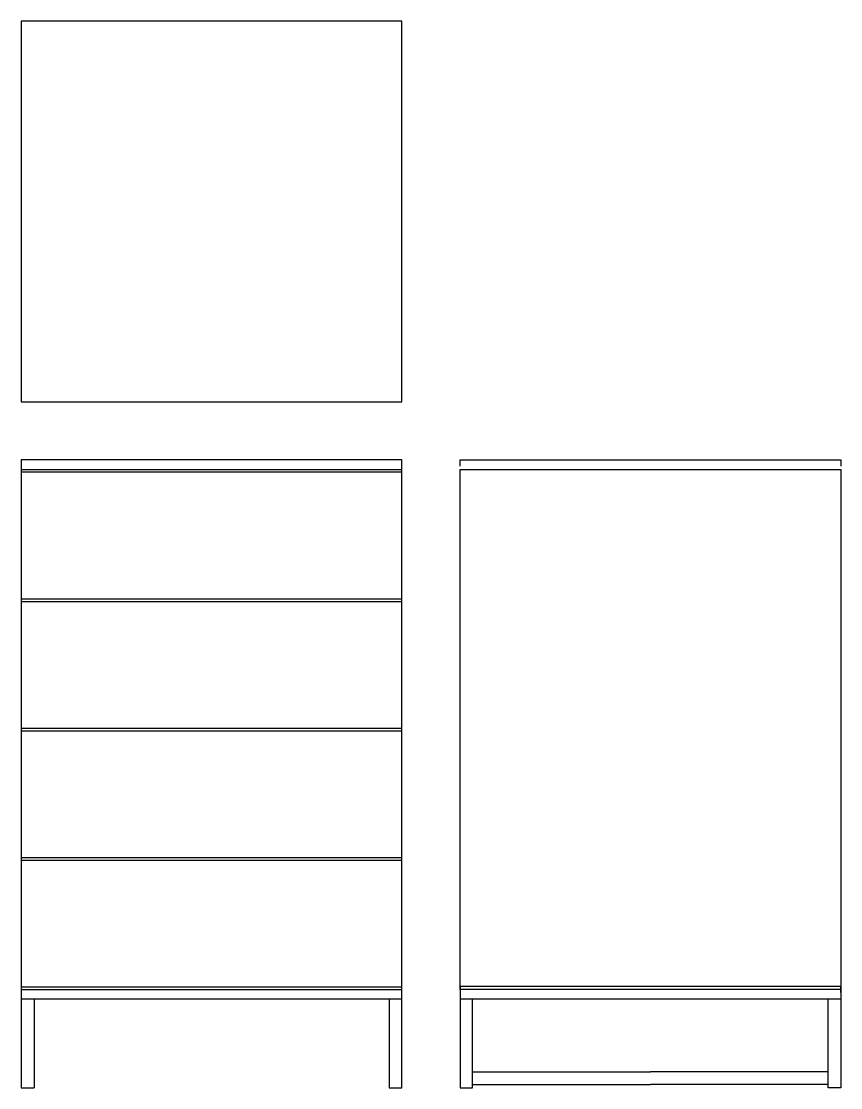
# Model space of a CAD drawing. Header units: centimetres. Extents: x 4 to 257, y 1 to 229.
# Drawn here: x 21.1 to 150.3, y 60.3 to 228.5 of the extents above; entities that cross this region are included whole.
import ezdxf

# ---------------------------------------------------------------- set-up
doc = ezdxf.new("R2010")
doc.units = ezdxf.units.CM

msp = doc.modelspace()

# ---------------------------------------------------------------- linework, layer by layer
for p, q in [((81.068, 159.35), (21.068, 159.35)), ((21.068, 159.35), (21.068, 75.35)), ((81.068, 60.35), (81.068, 159.35)), ((90.26, 158.35), (90.26, 159.35)), ((90.26, 159.35), (150.26, 159.35)), ((150.26, 159.35), (150.26, 158.35)), ((21.068, 157.85), (81.068, 157.85)), ((21.068, 157.45), (81.068, 157.45)), ((21.068, 137.45), (81.068, 137.45)), ((21.068, 137.05), (81.068, 137.05)), ((21.068, 117.05), (81.068, 117.05)), ((21.068, 116.65), (81.068, 116.65)), ((21.068, 96.65), (81.068, 96.65)), ((21.068, 96.25), (81.068, 96.25)), ((21.068, 76.25), (81.068, 76.25)), ((21.068, 75.85), (81.068, 75.85)), ((90.26, 76.35), (90.26, 75.35)), ((90.26, 76.35), (150.26, 76.35)), ((90.26, 75.85), (90.26, 60.35)), ((150.26, 75.35), (150.26, 76.35)), ((150.26, 75.85), (150.26, 60.35)), ((21.068, 75.35), (21.068, 60.35)), ((21.068, 74.35), (81.068, 74.35)), ((23.068, 74.35), (23.068, 60.35)), ((79.068, 74.35), (79.068, 60.35)), ((90.26, 74.35), (150.26, 74.35)), ((92.213, 60.35), (92.213, 74.35)), ((148.307, 60.35), (148.307, 74.35)), ((92.213, 62.85), (120.26, 62.85)), ((148.307, 62.85), (120.26, 62.85)), ((92.213, 60.85), (120.26, 60.85)), ((148.307, 60.85), (120.26, 60.85)), ((21.068, 60.35), (23.068, 60.35)), ((79.068, 60.35), (81.068, 60.35)), ((90.26, 60.35), (92.213, 60.35)), ((150.26, 60.35), (148.307, 60.35))]:
    msp.add_line(p, q)
for points in [[(21.068, 168.527), (81.068, 168.527), (81.068, 228.527), (21.068, 228.527)], [(90.26, 157.85), (150.26, 157.85), (150.26, 75.85), (90.26, 75.85)]]:
    msp.add_lwpolyline(points, close=True)

doc.saveas('drawing.dxf')
